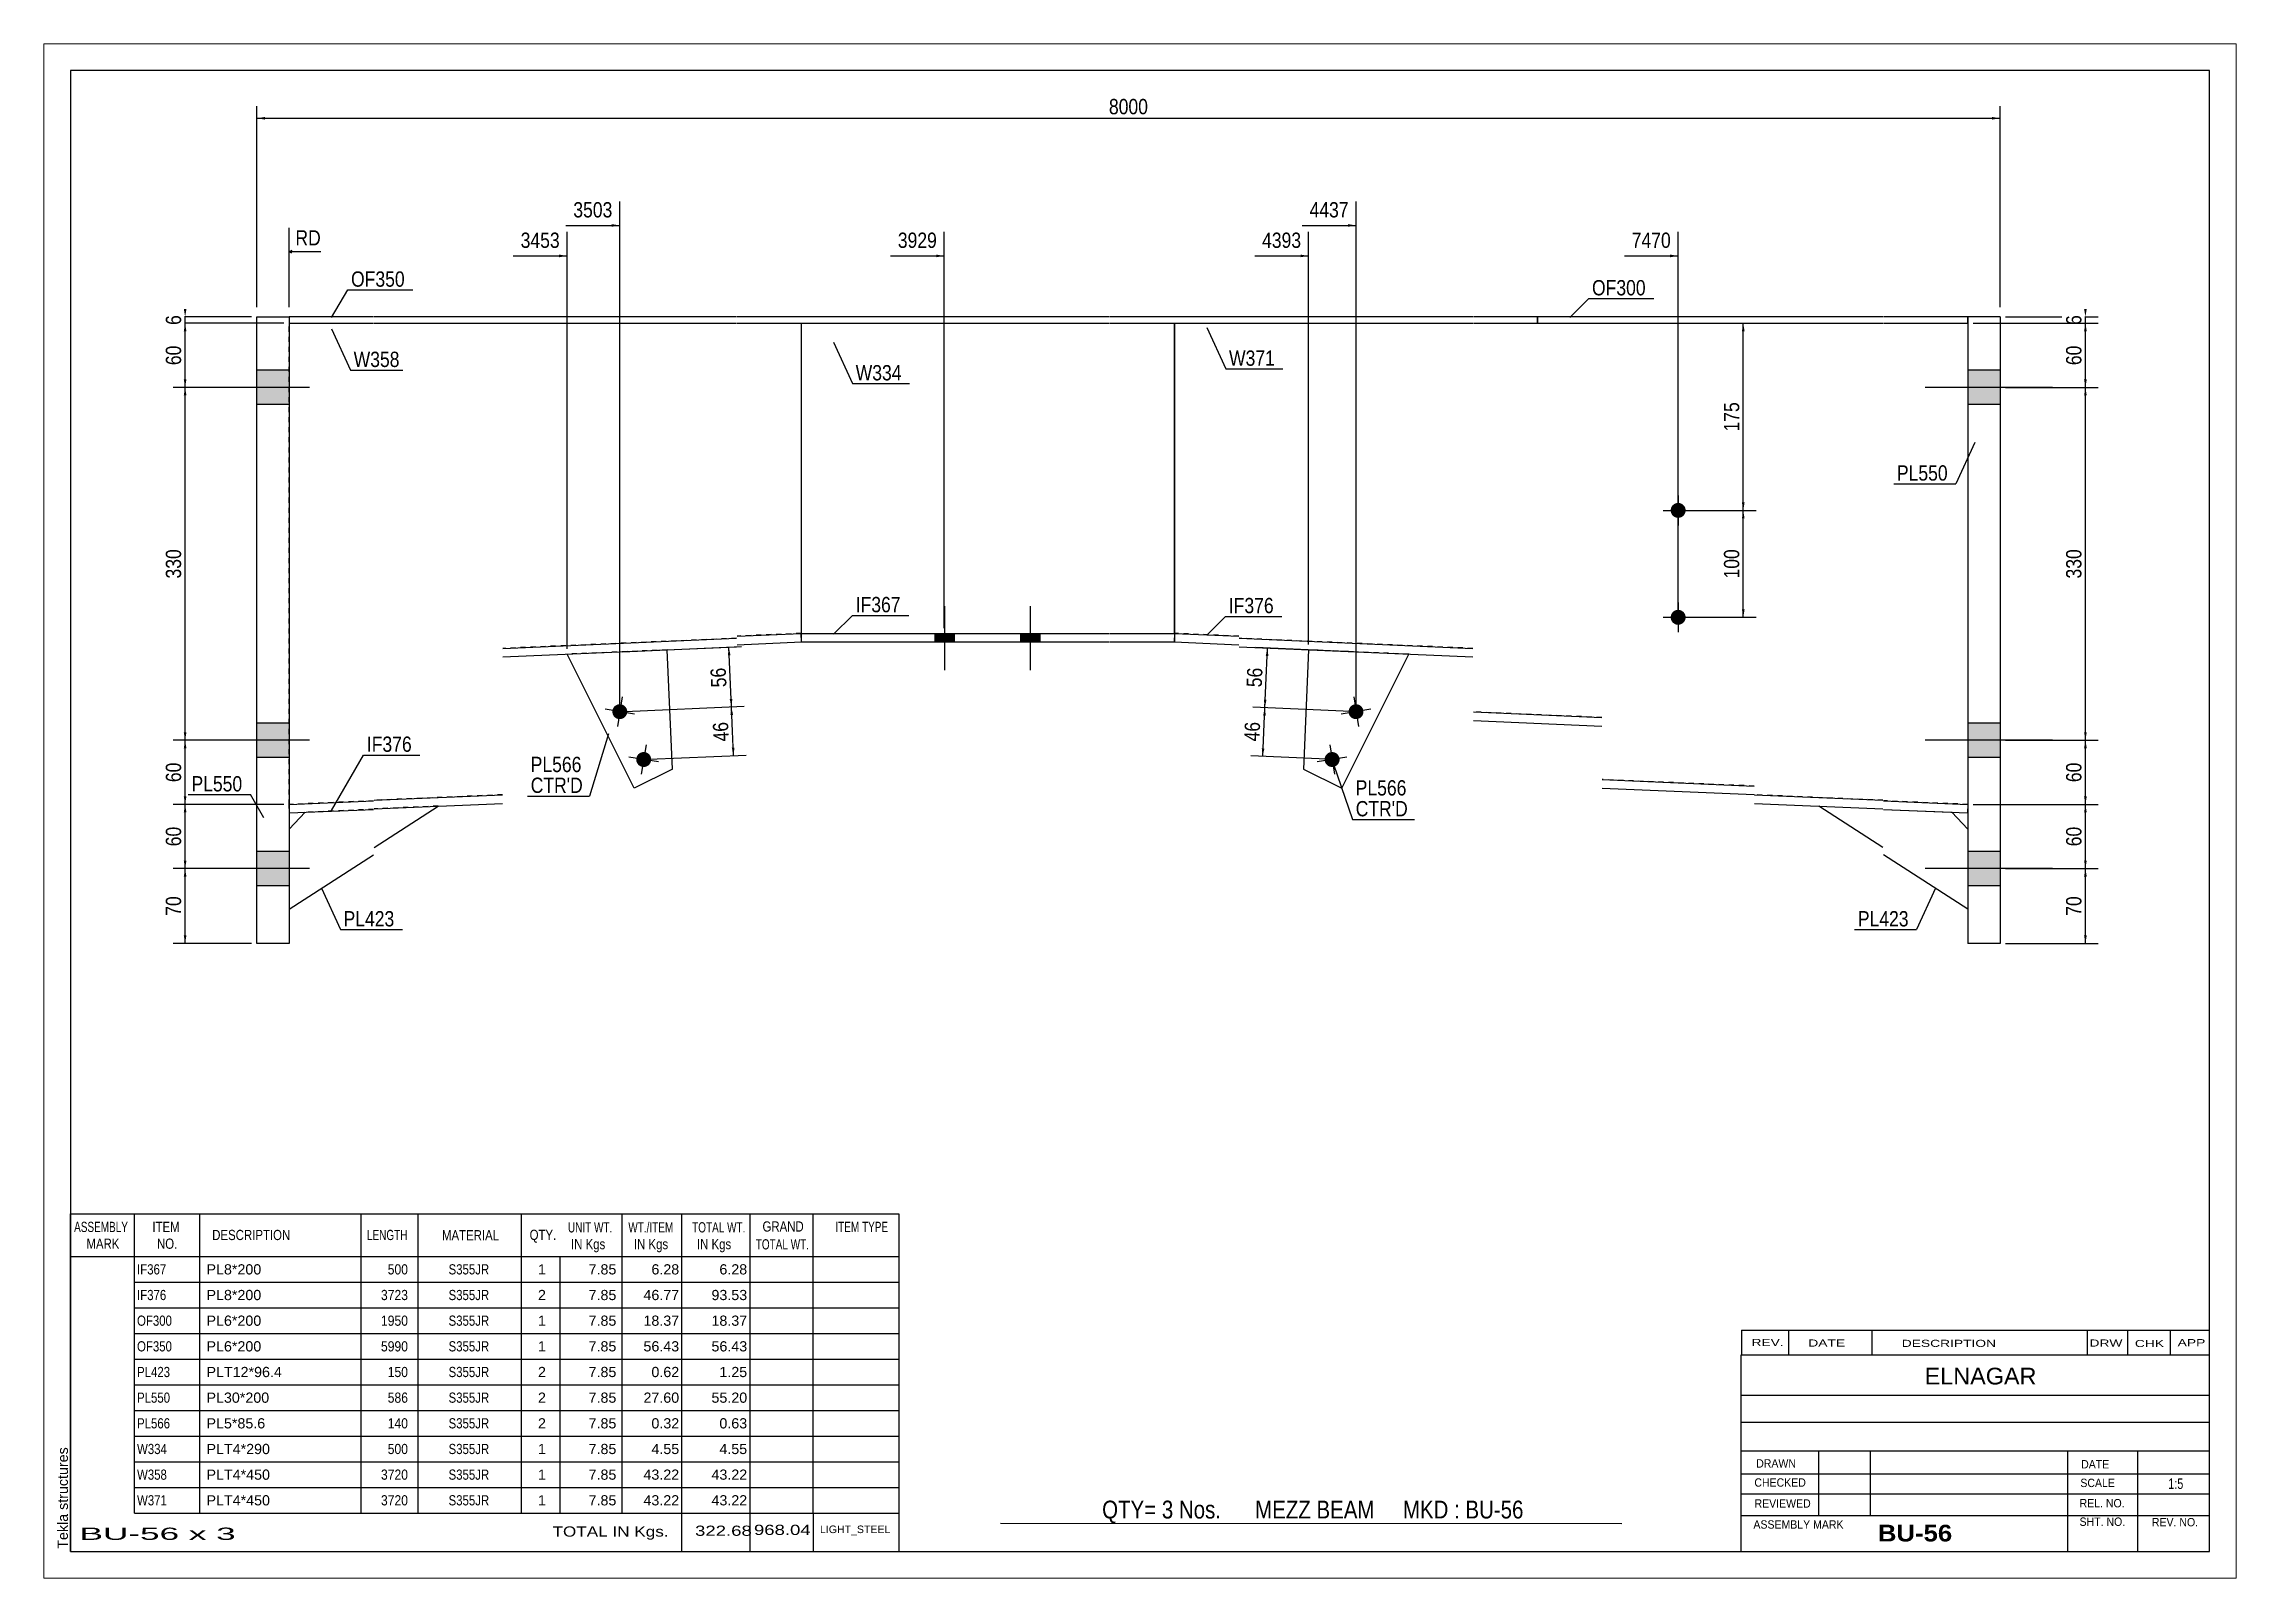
# Paper-space layout 'Layout1' of a CAD drawing. Header units: millimetres. Extents: x 0 to 410, y 0 to 287.
# The model-space entities are those that its viewports show. They can reach past a viewport. Long polylines and large blocks are cut down to what shows.
import ezdxf

# ---------------------------------------------------------------- set-up
doc = ezdxf.new("R2010")
doc.units = ezdxf.units.MM
doc.linetypes.add('DXK_LINE_DOT1', pattern=[1.8814, 0.9407, -0.9407])
doc.layers.add('Viewport layer', color=7, linetype='Continuous', plot=False)
doc.styles.add('Arial', font='ARIAL.TTF', dxfattribs={"height": 0.2})
doc.styles.add('Arial Bold', font='ARIALBD.TTF', dxfattribs={"height": 0.2})
doc.styles.add('Arial Narrow', font='ARIALN.TTF', dxfattribs={"height": 0.2})

# ---------------------------------------------------------------- blocks, each defined once
blk = doc.blocks.new('Unknown-627302417-1211')
at = {"color": 5, "linetype": 'Continuous'}
for p, q in [((359.14, 92.27), (-40.86, 92.27)), ((-40.86, 92.27), (-40.86, -184.73)), ((359.14, -184.73), (359.14, 92.27)), ((-40.86, -184.73), (359.14, -184.73))]:
    blk.add_line(p, q, dxfattribs=at)
at = {"color": 174, "linetype": 'Continuous', "style": 'Arial'}
blk.add_text('Tekla structures', height=1.9102, rotation=90, dxfattribs=at).set_placement((-41.36, -184.23))
blk = doc.blocks.new('Part-627302417-1938 - 1232')
at = {"color": 2, "linetype": 'Continuous'}
for p, q in [((95.79, 45), (95.79, -13)), ((165.6, 45), (165.6, -13))]:
    blk.add_line(p, q, dxfattribs=at)
at = {"color": 7, "linetype": 'DXK_LINE_DOT1'}
for p, q in [((95.79, 45), (107.79, 45)), ((107.89, 45), (153.43, 45)), ((153.53, 45), (165.6, 45)), ((95.79, -13), (107.79, -13)), ((107.89, -13), (153.43, -13)), ((153.53, -13), (165.6, -13))]:
    blk.add_line(p, q, dxfattribs=at)
blk = doc.blocks.new('Part-627302417-1944 - 1232')
at = {"color": 2, "linetype": 'Continuous'}
for p, q in [((95.79, -13), (95.79, -14.6)), ((95.79, -13), (107.79, -13)), ((95.79, -14.6), (107.79, -14.6)), ((107.89, -13), (153.43, -13)), ((107.89, -14.6), (153.43, -14.6)), ((153.53, -13), (165.6, -13)), ((153.53, -14.6), (165.6, -14.6)), ((165.6, -13), (165.6, -14.6))]:
    blk.add_line(p, q, dxfattribs=at)
blk = doc.blocks.new('Part-627302417-1936 - 1232')
at = {"color": 2, "linetype": 'Continuous'}
for p, q in [((0, 46.2), (0, 45)), ((15.8, 46.2), (0, 46.2)), ((39.9, 46.2), (15.9, 46.2)), ((83.69, 46.2), (40, 46.2)), ((107.79, 46.2), (83.79, 46.2)), ((153.43, 46.2), (107.89, 46.2)), ((177.6, 46.2), (153.53, 46.2)), ((221.39, 46.2), (177.7, 46.2)), ((233.49, 46.2), (221.49, 46.2)), ((233.49, 45), (233.49, 46.2)), ((0, 45), (15.8, 45)), ((15.9, 45), (39.9, 45)), ((40, 45), (83.69, 45)), ((83.79, 45), (107.79, 45)), ((107.89, 45), (153.43, 45)), ((153.53, 45), (177.6, 45)), ((177.7, 45), (221.39, 45)), ((221.49, 45), (233.49, 45))]:
    blk.add_line(p, q, dxfattribs=at)
blk = doc.blocks.new('Part-627302417-1939 - 1232')
at = {"color": 2, "linetype": 'Continuous'}
for p, q in [((233.49, 46.2), (233.49, 45)), ((245.49, 46.2), (233.49, 46.2)), ((273.98, 46.2), (245.59, 46.2)), ((298.08, 46.2), (274.08, 46.2)), ((313.98, 46.2), (298.18, 46.2)), ((313.98, 45), (313.98, 46.2)), ((233.49, 45), (245.49, 45)), ((245.59, 45), (273.98, 45)), ((274.08, 45), (298.08, 45)), ((298.18, 45), (313.98, 45))]:
    blk.add_line(p, q, dxfattribs=at)
blk = doc.blocks.new('Part-627302417-1941 - 1232')
at = {"color": 2, "linetype": 'Continuous'}
blk.add_line((165.6, -13), (165.6, 45), dxfattribs=at)
at = {"color": 7, "linetype": 'DXK_LINE_DOT1'}
for p, q in [((165.6, 45), (177.6, 45)), ((177.7, 45), (221.39, 45)), ((221.49, 45), (245.49, 45)), ((245.59, 45), (273.98, 45)), ((274.08, 45), (298.08, 45)), ((298.18, 45), (313.98, 45)), ((313.98, 45), (313.98, -45)), ((177.6, -13.52), (165.6, -13)), ((221.39, -15.81), (177.7, -13.93)), ((245.49, -28.74), (221.49, -27.71)), ((273.98, -41.57), (245.59, -40.35)), ((298.08, -44.23), (274.08, -43.19)), ((313.98, -45), (298.18, -44.32))]:
    blk.add_line(p, q, dxfattribs=at)
blk = doc.blocks.new('Part-627302417-1942 - 1232')
at = {"color": 2, "linetype": 'Continuous'}
for p, q in [((40, -15.81), (83.69, -13.93)), ((40, -17.41), (83.69, -15.53)), ((83.79, -13.52), (95.79, -13)), ((83.79, -15.12), (95.86, -14.6)), ((95.86, -14.6), (95.79, -13)), ((0, -45), (15.8, -44.32)), ((0.07, -46.6), (0, -45)), ((15.9, -44.23), (39.9, -43.19)), ((15.9, -45.83), (39.9, -44.8)), ((0.07, -46.6), (15.8, -45.92))]:
    blk.add_line(p, q, dxfattribs=at)
blk = doc.blocks.new('Part-627302417-1948 - 1232')
at = {"color": 2, "linetype": 'Continuous'}
for p, q in [((165.6, -13), (165.53, -14.6)), ((165.53, -14.6), (177.6, -15.12)), ((165.6, -13), (177.6, -13.52)), ((177.7, -13.93), (221.39, -15.81)), ((177.7, -15.53), (221.39, -17.41)), ((221.49, -27.71), (245.49, -28.74)), ((221.49, -29.31), (245.49, -30.34)), ((245.59, -40.35), (273.98, -41.57)), ((245.59, -41.95), (273.98, -43.17)), ((274.08, -43.19), (298.08, -44.23)), ((274.08, -44.8), (298.08, -45.83)), ((298.18, -44.32), (313.98, -45)), ((313.98, -45), (313.91, -46.6)), ((298.18, -45.92), (313.91, -46.6))]:
    blk.add_line(p, q, dxfattribs=at)
blk = doc.blocks.new('Part-627302417-1951 - 1232')
at = {"color": 2, "linetype": 'Continuous'}
for p, q in [((190.66, -16.09), (189.7, -38.39)), ((196.86, -41.97), (209.39, -16.9)), ((189.7, -38.39), (196.86, -41.97))]:
    blk.add_line(p, q, dxfattribs=at)
at = {"color": 7, "linetype": 'DXK_LINE_DOT1'}
blk.add_line((209.39, -16.9), (190.66, -16.09), dxfattribs=at)
blk = doc.blocks.new('Part-627302417-1952 - 1232')
at = {"color": 7, "linetype": 'DXK_LINE_DOT1'}
blk.add_line((70.73, -16.09), (52, -16.9), dxfattribs=at)
at = {"color": 2, "linetype": 'Continuous'}
for p, q in [((71.69, -38.39), (70.73, -16.09)), ((64.53, -41.97), (52, -16.9)), ((71.69, -38.39), (64.53, -41.97))]:
    blk.add_line(p, q, dxfattribs=at)
blk = doc.blocks.new('Part-627302417-1953 - 1232')
at = {"color": 2, "linetype": 'Continuous'}
for p, q in [((319.98, 46.2), (313.98, 46.2)), ((313.98, 46.2), (313.98, -71)), ((319.98, 46.2), (319.98, -71)), ((319.98, -71), (313.98, -71))]:
    blk.add_line(p, q, dxfattribs=at)
blk = doc.blocks.new('Part-627302417-1956 - 1232')
at = {"color": 2, "linetype": 'Continuous'}
for p, q in [((298.08, -53.04), (286.08, -45.32)), ((286.08, -45.32), (298.08, -45.83)), ((298.18, -45.92), (310.98, -46.47)), ((310.98, -46.47), (313.98, -49.6)), ((313.98, -64.6), (298.18, -54.44))]:
    blk.add_line(p, q, dxfattribs=at)
at = {"color": 7, "linetype": 'DXK_LINE_DOT1'}
blk.add_line((313.98, -49.6), (313.98, -64.6), dxfattribs=at)
blk = doc.blocks.new('Part-627302417-1958 - 1232')
at = {"color": 2, "linetype": 'Continuous'}
for p, q in [((-6, 46.2), (0, 46.2)), ((-6, -71), (-6, 46.2)), ((0, 46.2), (0, -71)), ((0, -71), (-6, -71))]:
    blk.add_line(p, q, dxfattribs=at)
blk = doc.blocks.new('Part-627302417-1961 - 1232')
at = {"color": 2, "linetype": 'Continuous'}
for p, q in [((3, -46.47), (0, -49.6)), ((15.9, -53.04), (27.9, -45.31)), ((0, -64.6), (15.8, -54.43))]:
    blk.add_line(p, q, dxfattribs=at)
at = {"color": 7, "linetype": 'DXK_LINE_DOT1'}
for p, q in [((15.8, -45.92), (3, -46.47)), ((27.9, -45.31), (15.9, -45.83)), ((0, -49.6), (0, -64.6))]:
    blk.add_line(p, q, dxfattribs=at)
blk = doc.blocks.new('Part-627302417-1963 - 1232')
at = {"color": 7, "linetype": 'DXK_LINE_DOT1'}
for p, q in [((0, -45), (0, 45)), ((0, 45), (15.8, 45)), ((15.9, 45), (39.9, 45)), ((40, 45), (83.69, 45)), ((83.79, 45), (95.79, 45)), ((83.69, -13.93), (40, -15.81)), ((95.79, -13), (83.79, -13.52)), ((15.8, -44.32), (0, -45)), ((39.9, -43.19), (15.9, -44.23))]:
    blk.add_line(p, q, dxfattribs=at)
at = {"color": 2, "linetype": 'Continuous'}
blk.add_line((95.79, 45), (95.79, -13), dxfattribs=at)
blk = doc.blocks.new('Bolt-627302417-1964 - 1232')
at = {"linetype": 'Continuous'}
for points in [[(259.78, 11.4), (260.07, 11.37), (260.35, 11.28), (260.61, 11.13), (260.82, 10.94), (261, 10.7), (261.12, 10.43), (261.18, 10.15), (261.18, 9.85), (261.12, 9.57), (261, 9.3), (260.82, 9.06), (260.61, 8.87), (260.35, 8.72), (260.07, 8.63), (259.78, 8.6), (259.49, 8.63), (259.21, 8.72), (258.96, 8.87), (258.74, 9.06), (258.57, 9.3), (258.45, 9.57), (258.39, 9.85), (258.39, 10.15), (258.45, 10.43), (258.57, 10.7), (258.74, 10.94), (258.96, 11.13), (259.21, 11.28), (259.49, 11.37)], [(259.78, -8.6), (260.07, -8.63), (260.35, -8.72), (260.61, -8.87), (260.82, -9.06), (261, -9.3), (261.12, -9.57), (261.18, -9.85), (261.18, -10.15), (261.12, -10.43), (261, -10.7), (260.82, -10.94), (260.61, -11.13), (260.35, -11.28), (260.07, -11.37), (259.78, -11.4), (259.49, -11.37), (259.21, -11.28), (258.96, -11.13), (258.74, -10.94), (258.57, -10.7), (258.45, -10.43), (258.39, -10.15), (258.39, -9.85), (258.45, -9.57), (258.57, -9.3), (258.74, -9.06), (258.96, -8.87), (259.21, -8.72), (259.49, -8.63)]]:
    blk.add_hatch(color=3, dxfattribs=at).paths.add_polyline_path(points)
at = {"color": 3, "linetype": 'Continuous'}
for p, q in [((259.78, 12.8), (259.78, 7.2)), ((256.98, 10), (262.58, 10)), ((259.78, -7.2), (259.78, -12.8)), ((256.98, -10), (262.58, -10))]:
    blk.add_line(p, q, dxfattribs=at)
blk = doc.blocks.new('Bolt-627302417-1965 - 1232')
at = {"linetype": 'Continuous'}
for points in [[(124.46, -13), (120.86, -13), (120.86, -14.6), (124.46, -14.6)], [(124.46, -13), (120.86, -13), (120.86, -14.6), (124.46, -14.6)], [(140.46, -13), (136.86, -13), (136.86, -14.6), (140.46, -14.6)], [(140.46, -13), (136.86, -13), (136.86, -14.6), (140.46, -14.6)]]:
    blk.add_hatch(color=3, dxfattribs=at).paths.add_polyline_path(points)
at = {"color": 3, "linetype": 'Continuous'}
for p, q in [((122.66, -19.91), (122.66, -7.91)), ((122.66, -19.91), (122.66, -7.91)), ((138.66, -19.91), (138.66, -7.91)), ((138.66, -19.91), (138.66, -7.91)), ((120.86, -14.6), (120.86, -13)), ((120.86, -14.6), (120.86, -13)), ((124.46, -14.6), (124.46, -13)), ((124.46, -14.6), (124.46, -13)), ((136.86, -14.6), (136.86, -13)), ((136.86, -14.6), (136.86, -13)), ((140.46, -14.6), (140.46, -13)), ((140.46, -14.6), (140.46, -13))]:
    blk.add_line(p, q, dxfattribs=at)
blk = doc.blocks.new('Bolt-627302417-1969 - 1232')
at = {"linetype": 'Continuous'}
blk.add_hatch(color=3, dxfattribs=at).paths.add_polyline_path([(196.45, -36.38, -1), (193.68, -36.82, -1)])
at = {"color": 3, "linetype": 'Continuous'}
for p, q in [((197.83, -36.16), (192.3, -37.04)), ((194.63, -33.83), (195.51, -39.36))]:
    blk.add_line(p, q, dxfattribs=at)
blk = doc.blocks.new('Bolt-627302417-1970 - 1232')
at = {"linetype": 'Continuous'}
blk.add_hatch(color=3, dxfattribs=at).paths.add_polyline_path([(200.92, -27.43, -1), (198.16, -27.88, -1)])
at = {"color": 3, "linetype": 'Continuous'}
for p, q in [((202.3, -27.21), (196.77, -28.1)), ((199.1, -24.89), (199.98, -30.42))]:
    blk.add_line(p, q, dxfattribs=at)
blk = doc.blocks.new('Bolt-627302417-1971 - 1232')
at = {"linetype": 'Continuous'}
blk.add_hatch(color=3, dxfattribs=at).paths.add_polyline_path([(67.71, -36.82, -1), (64.94, -36.38, -1)])
at = {"color": 3, "linetype": 'Continuous'}
for p, q in [((69.09, -37.04), (63.56, -36.16)), ((66.76, -33.83), (65.88, -39.36))]:
    blk.add_line(p, q, dxfattribs=at)
blk = doc.blocks.new('Bolt-627302417-1972 - 1232')
at = {"linetype": 'Continuous'}
blk.add_hatch(color=3, dxfattribs=at).paths.add_polyline_path([(63.23, -27.88, -1), (60.47, -27.43, -1)])
at = {"color": 3, "linetype": 'Continuous'}
for p, q in [((64.62, -28.1), (59.09, -27.21)), ((62.29, -24.89), (61.41, -30.42))]:
    blk.add_line(p, q, dxfattribs=at)
blk = doc.blocks.new('Bolt-627302417-1973 - 1232')
at = {"linetype": 'Continuous'}
for points in [[(313.98, 36.2), (313.98, 29.8), (319.98, 29.8), (319.98, 36.2)], [(313.98, 36.2), (313.98, 29.8), (319.98, 29.8), (319.98, 36.2)], [(313.98, -29.8), (313.98, -36.2), (319.98, -36.2), (319.98, -29.8)], [(313.98, -29.8), (313.98, -36.2), (319.98, -36.2), (319.98, -29.8)], [(313.98, -53.8), (313.98, -60.2), (319.98, -60.2), (319.98, -53.8)], [(313.98, -53.8), (313.98, -60.2), (319.98, -60.2), (319.98, -53.8)]]:
    blk.add_hatch(color=3, dxfattribs=at).paths.add_polyline_path(points)
at = {"color": 3, "linetype": 'Continuous'}
for p, q in [((329.78, 33), (305.98, 33)), ((329.78, 33), (305.98, 33)), ((319.98, 36.2), (313.98, 36.2)), ((319.98, 36.2), (313.98, 36.2)), ((319.98, 29.8), (313.98, 29.8)), ((319.98, 29.8), (313.98, 29.8)), ((319.98, -29.8), (313.98, -29.8)), ((319.98, -29.8), (313.98, -29.8)), ((329.78, -33), (305.98, -33)), ((329.78, -33), (305.98, -33)), ((319.98, -36.2), (313.98, -36.2)), ((319.98, -36.2), (313.98, -36.2)), ((329.78, -57), (305.98, -57)), ((329.78, -57), (305.98, -57)), ((319.98, -53.8), (313.98, -53.8)), ((319.98, -53.8), (313.98, -53.8)), ((319.98, -60.2), (313.98, -60.2)), ((319.98, -60.2), (313.98, -60.2))]:
    blk.add_line(p, q, dxfattribs=at)
blk = doc.blocks.new('Bolt-627302417-1976 - 1232')
at = {"linetype": 'Continuous'}
for points in [[(-6, 36.2), (-6, 29.8), (0, 29.8), (0, 36.2)], [(-6, 36.2), (-6, 29.8), (0, 29.8), (0, 36.2)], [(-6, -29.8), (-6, -36.2), (0, -36.2), (0, -29.8)], [(-6, -29.8), (-6, -36.2), (0, -36.2), (0, -29.8)], [(-6, -53.8), (-6, -60.2), (0, -60.2), (0, -53.8)], [(-6, -53.8), (-6, -60.2), (0, -60.2), (0, -53.8)]]:
    blk.add_hatch(color=3, dxfattribs=at).paths.add_polyline_path(points)
at = {"color": 3, "linetype": 'Continuous'}
for p, q in [((3.8, 33), (-20, 33)), ((3.8, 33), (-20, 33)), ((0, 36.2), (-6, 36.2)), ((0, 36.2), (-6, 36.2)), ((0, 29.8), (-6, 29.8)), ((0, 29.8), (-6, 29.8)), ((0, -29.8), (-6, -29.8)), ((0, -29.8), (-6, -29.8)), ((3.8, -33), (-20, -33)), ((3.8, -33), (-20, -33)), ((0, -36.2), (-6, -36.2)), ((0, -36.2), (-6, -36.2)), ((3.8, -57), (-20, -57)), ((3.8, -57), (-20, -57)), ((0, -53.8), (-6, -53.8)), ((0, -53.8), (-6, -53.8)), ((0, -60.2), (-6, -60.2)), ((0, -60.2), (-6, -60.2))]:
    blk.add_line(p, q, dxfattribs=at)
blk = doc.blocks.new('StraightDimension-627302417-4066 - 1232')
at = {"linetype": 'Continuous'}
for points in [[(-19.69, 43.5), (-19.44, 45), (-19.19, 43.5)], [(-19.19, 34.5), (-19.44, 33), (-19.69, 34.5)]]:
    blk.add_hatch(color=7, dxfattribs=at).paths.add_polyline_path(points)
at = {"color": 7, "linetype": 'Continuous'}
for p, q in [((-1, 45), (-21.69, 45)), ((-19.44, 33), (-19.44, 45)), ((-7, 33), (-21.69, 33))]:
    blk.add_line(p, q, dxfattribs=at)
at = {"color": 0}
blk.add_wipeout([(-19.59, 41.43), (-23.79, 41.43), (-23.79, 36.57), (-19.59, 36.57)], dxfattribs=at)
at = {"color": 3, "style": 'Arial Narrow'}
blk.add_text('60', height=2.863, rotation=90.0002, dxfattribs=at).set_placement((-20.19, 37.17))
blk = doc.blocks.new('StraightDimension-627302417-4002 - 1232')
at = {"linetype": 'Continuous'}
for points in [[(335.7, -34.5), (335.95, -33), (336.2, -34.5)], [(336.2, -43.5), (335.95, -45), (335.7, -43.5)]]:
    blk.add_hatch(color=7, dxfattribs=at).paths.add_polyline_path(points)
at = {"color": 7, "linetype": 'Continuous'}
for p, q in [((320.98, -33), (338.35, -33)), ((335.95, -45), (335.95, -33)), ((314.98, -45), (338.35, -45))]:
    blk.add_line(p, q, dxfattribs=at)
at = {"color": 0}
blk.add_wipeout([(335.8, -36.57), (331.6, -36.57), (331.6, -41.43), (335.8, -41.43)], dxfattribs=at)
at = {"color": 3, "style": 'Arial Narrow'}
blk.add_text('60', height=2.863, rotation=90.0002, dxfattribs=at).set_placement((335.2, -40.83))
blk = doc.blocks.new('StraightDimension-627302417-3039 - 1232')
at = {"linetype": 'Continuous'}
blk.add_hatch(color=7, dxfattribs=at).paths.add_polyline_path([(60.35, 63.55), (61.85, 63.3), (60.35, 63.05)])
at = {"color": 7, "linetype": 'Continuous'}
for p, q in [((61.85, -26.65), (61.85, 67.8)), ((51.79, 63.3), (61.85, 63.3))]:
    blk.add_line(p, q, dxfattribs=at)
at = {"color": 0}
blk.add_wipeout([(61.08, 64.2), (61.08, 68.4), (52.56, 68.4), (52.56, 64.2)], dxfattribs=at)
at = {"color": 3, "style": 'Arial Narrow'}
blk.add_text('3503', height=2.863, dxfattribs=at).set_placement((53.16, 64.8))
blk = doc.blocks.new('StraightDimension-627302417-3410 - 1232')
at = {"linetype": 'Continuous'}
for points in [[(182.66, -17.24), (182.97, -15.75), (183.16, -17.26)], [(182.8, -25.42), (182.49, -26.91), (182.3, -25.4)]]:
    blk.add_hatch(color=7, dxfattribs=at).paths.add_polyline_path(points)
at = {"color": 7, "linetype": 'Continuous'}
for p, q in [((199.03, -16.45), (180.72, -15.65)), ((182.49, -26.91), (182.97, -15.75)), ((198.54, -27.61), (180.24, -26.81))]:
    blk.add_line(p, q, dxfattribs=at)
at = {"color": 0}
blk.add_wipeout([(182.69, -18.9), (178.49, -18.72), (178.28, -23.57), (182.47, -23.75)], dxfattribs=at)
at = {"color": 3, "style": 'Arial Narrow'}
blk.add_text('56', height=2.863, rotation=87.5078, dxfattribs=at).set_placement((181.9, -23.13))
blk = doc.blocks.new('StraightDimension-627302417-3040 - 1232')
at = {"linetype": 'Continuous'}
blk.add_hatch(color=7, dxfattribs=at).paths.add_polyline_path([(50.5, 57.85), (52, 57.6), (50.5, 57.35)])
at = {"color": 7, "linetype": 'Continuous'}
for p, q in [((52, -15.9), (52, 62.1)), ((41.94, 57.6), (52, 57.6))]:
    blk.add_line(p, q, dxfattribs=at)
at = {"color": 0, "linetype": 'Continuous'}
blk.add_wipeout([(6.53, 58.95), (6.53, 63.15), (0.59, 63.15), (0.59, 58.95)], dxfattribs=at)
at = {"color": 7, "linetype": 'Continuous'}
for p, q in [((0, 48), (0, 62.85)), ((0.5, 58.6), (0, 58.35)), ((0.5, 58.1), (0, 58.35)), ((5.93, 58.35), (0, 58.35))]:
    blk.add_line(p, q, dxfattribs=at)
at = {"color": 3, "linetype": 'Continuous', "style": 'Arial Narrow'}
blk.add_text('RD', height=2.863, dxfattribs=at).set_placement((1.19, 59.55))
at = {"color": 0}
blk.add_wipeout([(51.22, 58.5), (51.22, 62.7), (42.71, 62.7), (42.71, 58.5)], dxfattribs=at)
at = {"color": 3, "style": 'Arial Narrow'}
blk.add_text('3453', height=2.863, dxfattribs=at).set_placement((43.31, 59.1))
blk = doc.blocks.new('StraightDimension-627302417-3037 - 1232')
at = {"linetype": 'Continuous'}
blk.add_hatch(color=7, dxfattribs=at).paths.add_polyline_path([(189.16, 57.85), (190.66, 57.6), (189.16, 57.35)])
at = {"color": 7, "linetype": 'Continuous'}
for p, q in [((190.66, -15.09), (190.66, 62.1)), ((180.6, 57.6), (190.66, 57.6))]:
    blk.add_line(p, q, dxfattribs=at)
at = {"color": 0}
blk.add_wipeout([(189.89, 58.5), (189.89, 62.7), (181.37, 62.7), (181.37, 58.5)], dxfattribs=at)
at = {"color": 3, "style": 'Arial Narrow'}
blk.add_text('4393', height=2.863, dxfattribs=at).set_placement((181.97, 59.1))
blk = doc.blocks.new('StraightDimension-627302417-3486 - 1232')
at = {"linetype": 'Continuous'}
for points in [[(82.54, -28.27), (82.72, -26.76), (83.04, -28.24)], [(83.3, -34.37), (83.12, -35.88), (82.8, -34.39)]]:
    blk.add_hatch(color=7, dxfattribs=at).paths.add_polyline_path(points)
at = {"color": 7, "linetype": 'Continuous'}
for p, q in [((62.85, -27.61), (85.12, -26.65)), ((83.12, -35.88), (82.72, -26.76)), ((67.32, -36.56), (85.51, -35.77))]:
    blk.add_line(p, q, dxfattribs=at)
at = {"color": 0}
blk.add_wipeout([(82.67, -28.9), (78.47, -29.08), (78.68, -33.93), (82.88, -33.75)], dxfattribs=at)
at = {"color": 3, "style": 'Arial Narrow'}
blk.add_text('46', height=2.863, rotation=92.4639, dxfattribs=at).set_placement((82.25, -33.18))
blk = doc.blocks.new('StraightDimension-627302417-3485 - 1232')
at = {"linetype": 'Continuous'}
for points in [[(82.06, -17.1), (82.24, -15.59), (82.56, -17.08)], [(82.91, -25.25), (82.72, -26.76), (82.41, -25.27)]]:
    blk.add_hatch(color=7, dxfattribs=at).paths.add_polyline_path(points)
at = {"color": 7, "linetype": 'Continuous'}
for p, q in [((62.37, -16.45), (84.64, -15.49)), ((82.72, -26.76), (82.24, -15.59)), ((62.85, -27.61), (85.12, -26.65))]:
    blk.add_line(p, q, dxfattribs=at)
at = {"color": 0}
blk.add_wipeout([(82.23, -18.76), (78.03, -18.94), (78.24, -23.79), (82.44, -23.61)], dxfattribs=at)
at = {"color": 3, "style": 'Arial Narrow'}
blk.add_text('56', height=2.863, rotation=92.4639, dxfattribs=at).set_placement((81.81, -23.03))
blk = doc.blocks.new('StraightDimension-627302417-3999 - 1232')
at = {"linetype": 'Continuous'}
for points in [[(336.2, 47.7), (335.95, 46.2), (335.7, 47.7)], [(335.7, 43.5), (335.95, 45), (336.2, 43.5)]]:
    blk.add_hatch(color=7, dxfattribs=at).paths.add_polyline_path(points)
at = {"color": 7, "linetype": 'Continuous'}
for p, q in [((320.98, 46.2), (338.35, 46.2)), ((335.95, 45), (335.95, 46.2)), ((314.98, 45), (338.35, 45))]:
    blk.add_line(p, q, dxfattribs=at)
at = {"color": 0}
blk.add_wipeout([(335.8, 47.11), (331.6, 47.11), (331.6, 44.09), (335.8, 44.09)], dxfattribs=at)
at = {"color": 3, "style": 'Arial Narrow'}
blk.add_text('6', height=2.86, rotation=90.0002, dxfattribs=at).set_placement((335.2, 44.69))
blk = doc.blocks.new('StraightDimension-627302417-2686 - 1232')
at = {"linetype": 'Continuous'}
for points in [[(-4.5, 83.1), (-6, 83.35), (-4.5, 83.6)], [(318.48, 83.6), (319.98, 83.35), (318.48, 83.1)]]:
    blk.add_hatch(color=7, dxfattribs=at).paths.add_polyline_path(points)
at = {"color": 7, "linetype": 'Continuous'}
for p, q in [((-6, 48), (-6, 85.6)), ((-6, 83.35), (319.98, 83.35)), ((319.98, 48), (319.98, 85.6))]:
    blk.add_line(p, q, dxfattribs=at)
at = {"color": 0}
blk.add_wipeout([(161.25, 83.5), (161.25, 87.7), (152.73, 87.7), (152.73, 83.5)], dxfattribs=at)
at = {"color": 3, "style": 'Arial Narrow'}
blk.add_text('8000', height=2.863, dxfattribs=at).set_placement((153.33, 84.1))
blk = doc.blocks.new('StraightDimension-627302417-4000 - 1232')
at = {"linetype": 'Continuous'}
for points in [[(335.7, 43.5), (335.95, 45), (336.2, 43.5)], [(336.2, 34.5), (335.95, 33), (335.7, 34.5)]]:
    blk.add_hatch(color=7, dxfattribs=at).paths.add_polyline_path(points)
at = {"color": 7, "linetype": 'Continuous'}
for p, q in [((314.98, 45), (338.35, 45)), ((335.95, 33), (335.95, 45)), ((320.98, 33), (338.35, 33))]:
    blk.add_line(p, q, dxfattribs=at)
at = {"color": 0}
blk.add_wipeout([(335.8, 41.43), (331.6, 41.43), (331.6, 36.57), (335.8, 36.57)], dxfattribs=at)
at = {"color": 3, "style": 'Arial Narrow'}
blk.add_text('60', height=2.863, rotation=90.0002, dxfattribs=at).set_placement((335.2, 37.17))
blk = doc.blocks.new('StraightDimension-627302417-3035 - 1232')
at = {"linetype": 'Continuous'}
blk.add_hatch(color=7, dxfattribs=at).paths.add_polyline_path([(258.28, 57.85), (259.78, 57.6), (258.28, 57.35)])
at = {"color": 7, "linetype": 'Continuous'}
for p, q in [((259.78, -9), (259.78, 62.1)), ((249.72, 57.6), (259.78, 57.6))]:
    blk.add_line(p, q, dxfattribs=at)
at = {"color": 0}
blk.add_wipeout([(259.01, 58.5), (259.01, 62.7), (250.5, 62.7), (250.5, 58.5)], dxfattribs=at)
at = {"color": 3, "style": 'Arial Narrow'}
blk.add_text('7470', height=2.863, dxfattribs=at).set_placement((251.1, 59.1))
blk = doc.blocks.new('StraightDimension-627302417-3036 - 1232')
at = {"linetype": 'Continuous'}
blk.add_hatch(color=7, dxfattribs=at).paths.add_polyline_path([(198.04, 63.55), (199.54, 63.3), (198.04, 63.05)])
at = {"color": 7, "linetype": 'Continuous'}
for p, q in [((199.54, -26.65), (199.54, 67.8)), ((189.48, 63.3), (199.54, 63.3))]:
    blk.add_line(p, q, dxfattribs=at)
at = {"color": 0}
blk.add_wipeout([(198.76, 64.2), (198.76, 68.4), (190.25, 68.4), (190.25, 64.2)], dxfattribs=at)
at = {"color": 3, "style": 'Arial Narrow'}
blk.add_text('4437', height=2.863, dxfattribs=at).set_placement((190.85, 64.8))
blk = doc.blocks.new('StraightDimension-627302417-3038 - 1232')
at = {"linetype": 'Continuous'}
blk.add_hatch(color=7, dxfattribs=at).paths.add_polyline_path([(121.04, 57.85), (122.54, 57.6), (121.04, 57.35)])
at = {"color": 7, "linetype": 'Continuous'}
for p, q in [((122.54, -12), (122.54, 62.1)), ((112.48, 57.6), (122.54, 57.6))]:
    blk.add_line(p, q, dxfattribs=at)
at = {"color": 0}
blk.add_wipeout([(121.77, 58.5), (121.77, 62.7), (113.25, 62.7), (113.25, 58.5)], dxfattribs=at)
at = {"color": 3, "style": 'Arial Narrow'}
blk.add_text('3929', height=2.863, dxfattribs=at).set_placement((113.85, 59.1))
blk = doc.blocks.new('StraightDimension-627302417-3362 - 1232')
at = {"linetype": 'Continuous'}
for points in [[(271.71, 43.5), (271.96, 45), (272.21, 43.5)], [(272.21, 11.5), (271.96, 10), (271.71, 11.5)]]:
    blk.add_hatch(color=7, dxfattribs=at).paths.add_polyline_path(points)
at = {"color": 7, "linetype": 'Continuous'}
for p, q in [((268.75, 45), (274.36, 45)), ((271.96, 10), (271.96, 45)), ((260.78, 10), (274.36, 10))]:
    blk.add_line(p, q, dxfattribs=at)
at = {"color": 0}
blk.add_wipeout([(271.81, 30.84), (267.61, 30.84), (267.61, 24.16), (271.81, 24.16)], dxfattribs=at)
at = {"color": 3, "style": 'Arial Narrow'}
blk.add_text('175', height=2.863, rotation=90.0002, dxfattribs=at).set_placement((271.21, 24.76))
blk = doc.blocks.new('StraightDimension-627302417-3363 - 1232')
at = {"linetype": 'Continuous'}
for points in [[(271.71, 8.5), (271.96, 10), (272.21, 8.5)], [(272.21, -8.5), (271.96, -10), (271.71, -8.5)]]:
    blk.add_hatch(color=7, dxfattribs=at).paths.add_polyline_path(points)
at = {"color": 7, "linetype": 'Continuous'}
for p, q in [((260.78, 10), (274.36, 10)), ((271.96, -10), (271.96, 10)), ((260.78, -10), (274.36, -10))]:
    blk.add_line(p, q, dxfattribs=at)
at = {"color": 0}
blk.add_wipeout([(271.81, 3.34), (267.61, 3.34), (267.61, -3.34), (271.81, -3.34)], dxfattribs=at)
at = {"color": 3, "style": 'Arial Narrow'}
blk.add_text('100', height=2.863, rotation=90.0002, dxfattribs=at).set_placement((271.21, -2.74))
blk = doc.blocks.new('StraightDimension-627302417-4069 - 1232')
at = {"linetype": 'Continuous'}
for points in [[(-19.69, -46.5), (-19.44, -45), (-19.19, -46.5)], [(-19.19, -55.5), (-19.44, -57), (-19.69, -55.5)]]:
    blk.add_hatch(color=7, dxfattribs=at).paths.add_polyline_path(points)
at = {"color": 7, "linetype": 'Continuous'}
for p, q in [((-1, -45), (-21.69, -45)), ((-19.44, -57), (-19.44, -45)), ((-7, -57), (-21.69, -57))]:
    blk.add_line(p, q, dxfattribs=at)
at = {"color": 0}
blk.add_wipeout([(-19.59, -48.57), (-23.79, -48.57), (-23.79, -53.43), (-19.59, -53.43)], dxfattribs=at)
at = {"color": 3, "style": 'Arial Narrow'}
blk.add_text('60', height=2.863, rotation=90.0002, dxfattribs=at).set_placement((-20.19, -52.83))
blk = doc.blocks.new('StraightDimension-627302417-3411 - 1232')
at = {"linetype": 'Continuous'}
for points in [[(182.17, -28.4), (182.49, -26.91), (182.67, -28.42)], [(182.4, -34.55), (182.09, -36.03), (181.91, -34.52)]]:
    blk.add_hatch(color=7, dxfattribs=at).paths.add_polyline_path(points)
at = {"color": 7, "linetype": 'Continuous'}
for p, q in [((198.54, -27.61), (180.24, -26.81)), ((182.09, -36.03), (182.49, -26.91)), ((194.07, -36.56), (179.84, -35.94))]:
    blk.add_line(p, q, dxfattribs=at)
at = {"color": 0}
blk.add_wipeout([(182.24, -29.04), (178.05, -28.86), (177.84, -33.71), (182.03, -33.89)], dxfattribs=at)
at = {"color": 3, "style": 'Arial Narrow'}
blk.add_text('46', height=2.863, rotation=87.5078, dxfattribs=at).set_placement((181.46, -33.27))
blk = doc.blocks.new('StraightDimension-627302417-4065 - 1232')
at = {"linetype": 'Continuous'}
for points in [[(-19.19, 47.7), (-19.44, 46.2), (-19.69, 47.7)], [(-19.69, 43.5), (-19.44, 45), (-19.19, 43.5)]]:
    blk.add_hatch(color=7, dxfattribs=at).paths.add_polyline_path(points)
at = {"color": 7, "linetype": 'Continuous'}
for p, q in [((-7, 46.2), (-21.69, 46.2)), ((-19.44, 45), (-19.44, 46.2)), ((-1, 45), (-21.69, 45))]:
    blk.add_line(p, q, dxfattribs=at)
at = {"color": 0}
blk.add_wipeout([(-19.59, 47.11), (-23.79, 47.11), (-23.79, 44.09), (-19.59, 44.09)], dxfattribs=at)
at = {"color": 3, "style": 'Arial Narrow'}
blk.add_text('6', height=2.86, rotation=90.0002, dxfattribs=at).set_placement((-20.19, 44.69))
blk = doc.blocks.new('StraightDimension-627302417-4001 - 1232')
at = {"linetype": 'Continuous'}
for points in [[(335.7, 31.5), (335.95, 33), (336.2, 31.5)], [(336.2, -31.5), (335.95, -33), (335.7, -31.5)]]:
    blk.add_hatch(color=7, dxfattribs=at).paths.add_polyline_path(points)
at = {"color": 7, "linetype": 'Continuous'}
for p, q in [((320.98, 33), (338.35, 33)), ((335.95, -33), (335.95, 33)), ((320.98, -33), (338.35, -33))]:
    blk.add_line(p, q, dxfattribs=at)
at = {"color": 0}
blk.add_wipeout([(335.8, 3.34), (331.6, 3.34), (331.6, -3.34), (335.8, -3.34)], dxfattribs=at)
at = {"color": 3, "style": 'Arial Narrow'}
blk.add_text('330', height=2.863, rotation=90.0002, dxfattribs=at).set_placement((335.2, -2.74))
blk = doc.blocks.new('StraightDimension-627302417-4067 - 1232')
at = {"linetype": 'Continuous'}
for points in [[(-19.69, 31.5), (-19.44, 33), (-19.19, 31.5)], [(-19.19, -31.5), (-19.44, -33), (-19.69, -31.5)]]:
    blk.add_hatch(color=7, dxfattribs=at).paths.add_polyline_path(points)
at = {"color": 7, "linetype": 'Continuous'}
for p, q in [((-7, 33), (-21.69, 33)), ((-19.44, -33), (-19.44, 33)), ((-7, -33), (-21.69, -33))]:
    blk.add_line(p, q, dxfattribs=at)
at = {"color": 0}
blk.add_wipeout([(-19.59, 3.34), (-23.79, 3.34), (-23.79, -3.34), (-19.59, -3.34)], dxfattribs=at)
at = {"color": 3, "style": 'Arial Narrow'}
blk.add_text('330', height=2.863, rotation=90.0002, dxfattribs=at).set_placement((-20.19, -2.74))
blk = doc.blocks.new('StraightDimension-627302417-4003 - 1232')
at = {"linetype": 'Continuous'}
for points in [[(335.7, -46.5), (335.95, -45), (336.2, -46.5)], [(336.2, -55.5), (335.95, -57), (335.7, -55.5)]]:
    blk.add_hatch(color=7, dxfattribs=at).paths.add_polyline_path(points)
at = {"color": 7, "linetype": 'Continuous'}
for p, q in [((314.98, -45), (338.35, -45)), ((335.95, -57), (335.95, -45)), ((320.98, -57), (338.35, -57))]:
    blk.add_line(p, q, dxfattribs=at)
at = {"color": 0}
blk.add_wipeout([(335.8, -48.57), (331.6, -48.57), (331.6, -53.43), (335.8, -53.43)], dxfattribs=at)
at = {"color": 3, "style": 'Arial Narrow'}
blk.add_text('60', height=2.863, rotation=90.0002, dxfattribs=at).set_placement((335.2, -52.83))
blk = doc.blocks.new('StraightDimension-627302417-4068 - 1232')
at = {"linetype": 'Continuous'}
for points in [[(-19.69, -34.5), (-19.44, -33), (-19.19, -34.5)], [(-19.19, -43.5), (-19.44, -45), (-19.69, -43.5)]]:
    blk.add_hatch(color=7, dxfattribs=at).paths.add_polyline_path(points)
at = {"color": 7, "linetype": 'Continuous'}
for p, q in [((-7, -33), (-21.69, -33)), ((-19.44, -45), (-19.44, -33)), ((-1, -45), (-21.69, -45))]:
    blk.add_line(p, q, dxfattribs=at)
at = {"color": 0}
blk.add_wipeout([(-19.59, -36.57), (-23.79, -36.57), (-23.79, -41.43), (-19.59, -41.43)], dxfattribs=at)
at = {"color": 3, "style": 'Arial Narrow'}
blk.add_text('60', height=2.863, rotation=90.0002, dxfattribs=at).set_placement((-20.19, -40.83))
blk = doc.blocks.new('StraightDimension-627302417-4004 - 1232')
at = {"linetype": 'Continuous'}
for points in [[(335.7, -58.5), (335.95, -57), (336.2, -58.5)], [(336.2, -69.5), (335.95, -71), (335.7, -69.5)]]:
    blk.add_hatch(color=7, dxfattribs=at).paths.add_polyline_path(points)
at = {"color": 7, "linetype": 'Continuous'}
for p, q in [((320.98, -57), (338.35, -57)), ((335.95, -71), (335.95, -57)), ((320.98, -71), (338.35, -71))]:
    blk.add_line(p, q, dxfattribs=at)
at = {"color": 0}
blk.add_wipeout([(335.8, -61.57), (331.6, -61.57), (331.6, -66.43), (335.8, -66.43)], dxfattribs=at)
at = {"color": 3, "style": 'Arial Narrow'}
blk.add_text('70', height=2.863, rotation=90.0002, dxfattribs=at).set_placement((335.2, -65.83))
blk = doc.blocks.new('StraightDimension-627302417-4070 - 1232')
at = {"linetype": 'Continuous'}
for points in [[(-19.69, -58.5), (-19.44, -57), (-19.19, -58.5)], [(-19.19, -69.5), (-19.44, -71), (-19.69, -69.5)]]:
    blk.add_hatch(color=7, dxfattribs=at).paths.add_polyline_path(points)
at = {"color": 7, "linetype": 'Continuous'}
for p, q in [((-7, -57), (-21.69, -57)), ((-19.44, -71), (-19.44, -57)), ((-7, -71), (-21.69, -71))]:
    blk.add_line(p, q, dxfattribs=at)
at = {"color": 0}
blk.add_wipeout([(-19.59, -61.57), (-23.79, -61.57), (-23.79, -66.43), (-19.59, -66.43)], dxfattribs=at)
at = {"color": 3, "style": 'Arial Narrow'}
blk.add_text('70', height=2.863, rotation=90.0002, dxfattribs=at).set_placement((-20.19, -65.83))
blk = doc.blocks.new('CBS_CALLOFF-627302417-4440')
at = {"color": 7, "linetype": 'Continuous'}
blk.add_line((133.02, -179.46), (249.25, -179.48), dxfattribs=at)
at = {"color": 3, "linetype": 'Continuous', "style": 'Arial Narrow'}
blk.add_text('QTY= 3 Nos.      MEZZ BEAM     MKD : BU-56', height=3.3405, dxfattribs=at).set_placement((152.06, -178.57))
blk = doc.blocks.new('CBS_BOM-627302417-4439')
at = {"color": 7, "linetype": 'Continuous'}
for p, q in [((-40.89, -129.56), (-40.89, -121.56)), ((-40.88, -121.56), (114.03, -121.56)), ((-28.89, -129.56), (-28.89, -121.56)), ((-16.7, -129.56), (-16.7, -121.56)), ((13.47, -129.56), (13.47, -121.56)), ((24.15, -129.56), (24.15, -121.56)), ((43.46, -129.56), (43.46, -121.56)), ((62.27, -129.56), (62.27, -121.56)), ((73.48, -129.56), (73.48, -121.56)), ((86.26, -129.56), (86.26, -121.56)), ((98.01, -129.56), (98.01, -121.56)), ((114.04, -121.57), (114.03, -129.55)), ((-40.89, -129.56), (114.04, -129.56)), ((-40.89, -134.36), (-40.89, -129.56)), ((-28.89, -134.36), (-28.89, -129.56)), ((-16.7, -134.36), (-16.7, -129.56)), ((13.47, -134.36), (13.47, -129.56)), ((24.15, -134.36), (24.15, -129.56)), ((43.46, -134.36), (43.46, -129.56)), ((50.73, -134.36), (50.73, -129.56)), ((62.27, -134.36), (62.27, -129.56)), ((73.48, -134.36), (73.48, -129.56)), ((86.26, -134.36), (86.26, -129.56)), ((98.03, -134.36), (98.03, -129.56)), ((114.04, -129.56), (114.04, -134.36)), ((-40.89, -139.16), (-40.89, -134.36)), ((-28.89, -134.36), (114.04, -134.36)), ((-28.89, -139.16), (-28.89, -134.36)), ((-16.7, -139.16), (-16.7, -134.36)), ((13.47, -139.16), (13.47, -134.36)), ((24.15, -139.16), (24.15, -134.36)), ((43.46, -139.16), (43.46, -134.36)), ((50.73, -139.16), (50.73, -134.36)), ((62.27, -139.16), (62.27, -134.36)), ((73.48, -139.16), (73.48, -134.36)), ((86.26, -139.16), (86.26, -134.36)), ((98.03, -139.16), (98.03, -134.36)), ((114.04, -134.36), (114.04, -139.16)), ((-40.89, -143.96), (-40.89, -139.16)), ((-28.89, -139.16), (114.04, -139.16)), ((-28.89, -143.96), (-28.89, -139.16)), ((-16.7, -143.96), (-16.7, -139.16)), ((13.47, -143.96), (13.47, -139.16)), ((24.15, -143.96), (24.15, -139.16)), ((43.46, -143.96), (43.46, -139.16)), ((50.73, -143.96), (50.73, -139.16)), ((62.27, -143.96), (62.27, -139.16)), ((73.48, -143.96), (73.48, -139.16)), ((86.26, -143.96), (86.26, -139.16)), ((98.03, -143.96), (98.03, -139.16)), ((114.04, -139.16), (114.04, -143.96)), ((-40.89, -148.76), (-40.89, -143.96)), ((-28.89, -143.96), (114.04, -143.96)), ((-28.89, -148.76), (-28.89, -143.96)), ((-16.7, -148.76), (-16.7, -143.96)), ((13.47, -148.76), (13.47, -143.96)), ((24.15, -148.76), (24.15, -143.96)), ((43.46, -148.76), (43.46, -143.96)), ((50.73, -148.76), (50.73, -143.96)), ((62.27, -148.76), (62.27, -143.96)), ((73.48, -148.76), (73.48, -143.96)), ((86.26, -148.76), (86.26, -143.96)), ((98.03, -148.76), (98.03, -143.96)), ((114.04, -143.96), (114.04, -148.76)), ((-40.89, -153.56), (-40.89, -148.76)), ((-28.89, -148.76), (114.04, -148.76)), ((-28.89, -153.56), (-28.89, -148.76)), ((-16.7, -153.56), (-16.7, -148.76)), ((13.47, -153.56), (13.47, -148.76)), ((24.15, -153.56), (24.15, -148.76)), ((43.46, -153.56), (43.46, -148.76)), ((50.73, -153.56), (50.73, -148.76)), ((62.27, -153.56), (62.27, -148.76)), ((73.48, -153.56), (73.48, -148.76)), ((86.26, -153.56), (86.26, -148.76)), ((98.03, -153.56), (98.03, -148.76)), ((114.04, -148.76), (114.04, -153.56)), ((-40.89, -158.36), (-40.89, -153.56)), ((-28.89, -153.56), (114.04, -153.56)), ((-28.89, -158.36), (-28.89, -153.56)), ((-16.7, -158.36), (-16.7, -153.56)), ((13.47, -158.36), (13.47, -153.56)), ((24.15, -158.36), (24.15, -153.56)), ((43.46, -158.36), (43.46, -153.56)), ((50.73, -158.36), (50.73, -153.56)), ((62.27, -158.36), (62.27, -153.56)), ((73.48, -158.36), (73.48, -153.56)), ((86.26, -158.36), (86.26, -153.56)), ((98.03, -158.36), (98.03, -153.56)), ((114.04, -153.56), (114.04, -158.36)), ((-40.89, -163.16), (-40.89, -158.36)), ((-28.89, -158.36), (114.04, -158.36)), ((-28.89, -163.16), (-28.89, -158.36)), ((-16.7, -163.16), (-16.7, -158.36)), ((13.47, -163.16), (13.47, -158.36)), ((24.15, -163.16), (24.15, -158.36)), ((43.46, -163.16), (43.46, -158.36)), ((50.73, -163.16), (50.73, -158.36)), ((62.27, -163.16), (62.27, -158.36)), ((73.48, -163.16), (73.48, -158.36)), ((86.26, -163.16), (86.26, -158.36)), ((98.03, -163.16), (98.03, -158.36)), ((114.04, -158.36), (114.04, -163.16)), ((-40.89, -167.96), (-40.89, -163.16)), ((-28.89, -163.16), (114.04, -163.16)), ((-28.89, -167.96), (-28.89, -163.16)), ((-16.7, -167.96), (-16.7, -163.16)), ((13.47, -167.96), (13.47, -163.16)), ((24.15, -167.96), (24.15, -163.16)), ((43.46, -167.96), (43.46, -163.16)), ((50.73, -167.96), (50.73, -163.16)), ((62.27, -167.96), (62.27, -163.16)), ((73.48, -167.96), (73.48, -163.16)), ((86.26, -167.96), (86.26, -163.16)), ((98.03, -167.96), (98.03, -163.16)), ((114.04, -163.16), (114.04, -167.96)), ((-40.89, -172.76), (-40.89, -167.96)), ((-28.89, -167.96), (114.04, -167.96)), ((-28.89, -172.76), (-28.89, -167.96)), ((-16.7, -172.76), (-16.7, -167.96)), ((13.47, -172.76), (13.47, -167.96)), ((24.15, -172.76), (24.15, -167.96)), ((43.46, -172.76), (43.46, -167.96)), ((50.73, -172.76), (50.73, -167.96)), ((62.27, -172.76), (62.27, -167.96)), ((73.48, -172.76), (73.48, -167.96)), ((86.26, -172.76), (86.26, -167.96)), ((98.03, -172.76), (98.03, -167.96)), ((114.04, -167.96), (114.04, -172.76)), ((-40.89, -177.56), (-40.89, -172.76)), ((-28.89, -172.76), (114.04, -172.76)), ((-28.89, -177.56), (-28.89, -172.76)), ((-16.7, -177.56), (-16.7, -172.76)), ((13.47, -177.56), (13.47, -172.76)), ((24.15, -177.56), (24.15, -172.76)), ((43.46, -177.56), (43.46, -172.76)), ((50.73, -177.56), (50.73, -172.76)), ((62.27, -177.56), (62.27, -172.76)), ((73.48, -177.56), (73.48, -172.76)), ((86.26, -177.56), (86.26, -172.76)), ((98.03, -177.56), (98.03, -172.76)), ((114.04, -172.76), (114.04, -177.56)), ((-40.89, -184.76), (-40.89, -177.58)), ((-28.89, -177.56), (114.04, -177.56)), ((73.48, -184.76), (73.48, -177.58)), ((86.26, -184.76), (86.26, -177.58)), ((98.07, -184.76), (98.07, -177.58)), ((114.04, -177.56), (114.04, -184.76)), ((-40.89, -184.76), (114.04, -184.76))]:
    blk.add_line(p, q, dxfattribs=at)
at = {"color": 3, "linetype": 'Continuous', "style": 'Arial'}
for s, height, width, p in [('GRAND', 1.91, 0.8, (88.54, -124.9)), ('ASSEMBLY', 1.91, 0.7, (-40.2, -124.98)), ('MARK', 1.91, 0.8, (-37.89, -128.12)), ('ITEM', 1.91, 0.8, (-25.56, -124.98)), ('NO.', 1.91, 0.8, (-24.7, -128.12)), ('DESCRIPTION', 1.9102, 0.8, (-14.37, -126.49)), ('LENGTH', 1.91, 0.7, (14.57, -126.49)), ('MATERIAL', 1.91, 0.8, (28.6, -126.54)), ('QTY.', 1.91, 0.8, (44.99, -126.46)), ('UNIT WT.', 1.91, 0.7, (52.16, -125.06)), ('IN Kgs', 1.91, 0.8, (52.73, -128.2)), ('WT./ITEM', 1.91, 0.7, (63.45, -125.06)), ('IN Kgs', 1.91, 0.8, (64.49, -128.2)), ('TOTAL WT.', 1.91, 0.7, (75.38, -125.06)), ('IN Kgs', 1.91, 0.8, (76.28, -128.2)), ('TOTAL WT.', 1.91, 0.7, (87.28, -128.24)), ('ITEM TYPE', 1.91, 0.7, (102.17, -124.98))]:
    blk.add_text(s, height=height, dxfattribs=dict(at, width=width)).set_placement(p)
at = {"color": 7, "linetype": 'Continuous', "style": 'Arial'}
for s, width, p in [('IF367', 0.8, (-28.43, -132.92)), ('500', 0.85, (18.45, -132.92)), ('S355JR', 0.8, (29.83, -132.92)), ('IF376', 0.8, (-28.43, -137.72)), ('3723', 0.85, (17.19, -137.72)), ('S355JR', 0.8, (29.83, -137.72)), ('OF300', 0.8, (-28.43, -142.52)), ('1950', 0.85, (17.19, -142.52)), ('S355JR', 0.8, (29.83, -142.52)), ('OF350', 0.8, (-28.43, -147.32)), ('5990', 0.85, (17.19, -147.32)), ('S355JR', 0.8, (29.83, -147.32)), ('PL423', 0.8, (-28.43, -152.12)), ('150', 0.85, (18.45, -152.12)), ('S355JR', 0.8, (29.83, -152.12)), ('PL550', 0.8, (-28.43, -156.92)), ('586', 0.85, (18.45, -156.92)), ('S355JR', 0.8, (29.83, -156.92)), ('PL566', 0.8, (-28.43, -161.72)), ('140', 0.85, (18.45, -161.72)), ('S355JR', 0.8, (29.83, -161.72)), ('W334', 0.8, (-28.43, -166.52)), ('500', 0.85, (18.45, -166.52)), ('S355JR', 0.8, (29.83, -166.52)), ('W358', 0.8, (-28.43, -171.32)), ('3720', 0.85, (17.19, -171.32)), ('S355JR', 0.8, (29.83, -171.32)), ('W371', 0.8, (-28.43, -176.12)), ('3720', 0.85, (17.19, -176.12)), ('S355JR', 0.8, (29.83, -176.12))]:
    blk.add_text(s, height=1.91, dxfattribs=dict(at, width=width)).set_placement(p)
for s, p in [('PL8*200', (-15.44, -132.92)), ('1', (46.55, -132.92)), ('7.85', (56.02, -132.92)), ('6.28', (67.77, -132.92)), ('6.28', (80.48, -132.92)), ('PL8*200', (-15.44, -137.72)), ('2', (46.55, -137.72)), ('7.85', (56.02, -137.72)), ('46.77', (66.28, -137.72)), ('93.53', (79, -137.72)), ('PL6*200', (-15.44, -142.52)), ('1', (46.55, -142.52)), ('7.85', (56.02, -142.52)), ('18.37', (66.28, -142.52)), ('18.37', (79, -142.52)), ('PL6*200', (-15.44, -147.32)), ('1', (46.55, -147.32)), ('7.85', (56.02, -147.32)), ('56.43', (66.28, -147.32)), ('56.43', (79, -147.32)), ('PLT12*96.4', (-15.44, -152.12)), ('2', (46.55, -152.12)), ('7.85', (56.02, -152.12)), ('0.62', (67.77, -152.12)), ('1.25', (80.48, -152.12)), ('PL30*200', (-15.44, -156.92)), ('2', (46.55, -156.92)), ('7.85', (56.02, -156.92)), ('27.60', (66.28, -156.92)), ('55.20', (79, -156.92)), ('PL5*85.6', (-15.44, -161.72)), ('2', (46.55, -161.72)), ('7.85', (56.02, -161.72)), ('0.32', (67.77, -161.72)), ('0.63', (80.48, -161.72)), ('PLT4*290', (-15.44, -166.52)), ('1', (46.55, -166.52)), ('7.85', (56.02, -166.52)), ('4.55', (67.77, -166.52)), ('4.55', (80.48, -166.52)), ('PLT4*450', (-15.44, -171.32)), ('1', (46.55, -171.32)), ('7.85', (56.02, -171.32)), ('43.22', (66.28, -171.32)), ('43.22', (79, -171.32)), ('PLT4*450', (-15.44, -176.12)), ('1', (46.55, -176.12)), ('7.85', (56.02, -176.12)), ('43.22', (66.28, -176.12)), ('43.22', (79, -176.12))]:
    blk.add_text(s, height=1.91, dxfattribs=at).set_placement(p)
at = {"color": 6, "linetype": 'Continuous', "style": 'Arial'}
for s, height, width, p in [('BU-56 x 3', 2.292, 2.05, (-39.17, -182.57)), ('TOTAL IN Kgs.', 1.9102, 1.2, (49.27, -181.96)), ('322.68', 1.91, 1.3, (75.93, -181.81)), ('968.04', 1.91, 1.3, (86.94, -181.65))]:
    blk.add_text(s, height=height, dxfattribs=dict(at, width=width)).set_placement(p)
blk.add_text('LIGHT_STEEL', height=1.4135, dxfattribs=at).set_placement((99.29, -181.3))
blk = doc.blocks.new('CBS_NAME_BLOG-627302417-4441')
at = {"color": 7, "linetype": 'Continuous'}
for p, q in [((271.55, -147.97), (359.07, -147.97)), ((271.55, -184.68), (271.55, -147.98)), ((271.55, -155.51), (359.07, -155.51)), ((271.63, -160.57), (359.14, -160.57)), ((271.55, -165.94), (359.07, -165.94)), ((286.08, -178.04), (286.08, -165.94)), ((295.76, -178.02), (295.76, -165.95)), ((332.68, -184.68), (332.68, -165.95)), ((345.73, -184.68), (345.73, -165.94)), ((271.56, -170.24), (359.14, -170.22)), ((271.55, -173.98), (359.07, -173.98)), ((271.55, -178.03), (359.07, -178.03)), ((271.55, -184.73), (359.14, -184.73))]:
    blk.add_line(p, q, dxfattribs=at)
at = {"color": 3, "linetype": 'Continuous', "style": 'Arial'}
blk.add_text('ELNAGAR', height=3.133, dxfattribs=at).set_placement((305.88, -153.5))
at = {"color": 3, "linetype": 'Continuous'}
for s, height, style, width, p in [('DRAWN', 1.566, 'Arial', 0.9, (274.38, -169.05)), ('DATE', 1.566, 'Arial', 0.9, (335.15, -169.21)), ('CHECKED', 1.566, 'Arial', 0.9, (274.04, -172.62)), ('SCALE', 1.566, 'Arial', 0.9, (335, -172.69)), ('1:5', 1.957, 'Arial Narrow', 0.9, (351.45, -173.04)), ('REVIEWED', 1.566, 'Arial', 0.9, (274.07, -176.54)), ('REL. NO.', 1.566, 'Arial', 0.9, (334.86, -176.49)), ('ASSEMBLY MARK', 1.5663, 'Arial', 0.9, (273.86, -180.47)), ('BU-56', 3.131, 'Arial Bold', 1.1, (297.13, -182.87)), ('SHT. NO.', 1.566, 'Arial', 0.9, (334.85, -179.95)), ('REV. NO.', 1.566, 'Arial', 0.9, (348.38, -180.04))]:
    blk.add_text(s, height=height, dxfattribs=dict(at, style=style, width=width)).set_placement(p)
blk = doc.blocks.new('CBS_REVISION-627302417-4442')
at = {"color": 7, "linetype": 'Continuous'}
for p, q in [((271.64, -143.34), (271.64, -147.97)), ((271.64, -143.35), (359.14, -143.35)), ((280.43, -143.35), (280.43, -147.97)), ((296.03, -143.34), (296.03, -147.91)), ((336.28, -143.35), (336.28, -147.97)), ((343.83, -143.34), (343.83, -147.97)), ((351.77, -143.35), (351.77, -147.97)), ((271.64, -147.97), (359.14, -147.97))]:
    blk.add_line(p, q, dxfattribs=at)
at = {"color": 7, "style": 'Arial Narrow', "width": 1.7}
for s, height, p in [('REV.', 1.326, (273.5, -146.3)), ('DATE', 1.326, (284.12, -146.41)), ('DESCRIPTION', 1.3257, (301.6, -146.47)), ('DRW', 1.326, (336.71, -146.41)), ('CHK', 1.326, (345.2, -146.5)), ('APP', 1.326, (353.2, -146.34))]:
    blk.add_text(s, height=height, dxfattribs=at).set_placement(p)
blk = doc.blocks.new('Mark-627302417-3544 - 1232')
at = {"color": 0}
blk.add_wipeout([(184.37, 37.05), (184.37, 40.05), (175.79, 40.05), (175.79, 37.05)], dxfattribs=at)
blk.add_wipeout([(184.37, 37.05), (184.37, 40.05), (175.79, 40.05), (175.79, 37.05)], dxfattribs=at)
at = {"color": 7, "linetype": 'Continuous'}
for p, q in [((171.65, 44.18), (175.19, 36.45)), ((175.19, 36.45), (185.87, 36.45))]:
    blk.add_line(p, q, dxfattribs=at)
at = {"color": 3, "style": 'Arial Narrow'}
blk.add_text('W371', height=2.863, dxfattribs=at).set_placement((175.79, 37.05))
blk = doc.blocks.new('Mark-627302417-3547 - 1232')
at = {"color": 0}
blk.add_wipeout([(22.95, -35.16), (22.95, -32.16), (14.55, -32.16), (14.55, -35.16)], dxfattribs=at)
blk.add_wipeout([(22.95, -35.16), (22.95, -32.16), (14.55, -32.16), (14.55, -35.16)], dxfattribs=at)
at = {"color": 7, "linetype": 'Continuous'}
for p, q in [((7.95, -46.15), (13.95, -35.76)), ((13.95, -35.76), (24.45, -35.76))]:
    blk.add_line(p, q, dxfattribs=at)
at = {"color": 3, "style": 'Arial Narrow'}
blk.add_text('IF376', height=2.863, dxfattribs=at).set_placement((14.55, -35.16))
blk = doc.blocks.new('Mark-627302417-3538 - 1232')
at = {"color": 0}
blk.add_wipeout([(114.56, 34.32), (114.56, 37.32), (105.97, 37.32), (105.97, 34.32)], dxfattribs=at)
blk.add_wipeout([(114.56, 34.32), (114.56, 37.32), (105.97, 37.32), (105.97, 34.32)], dxfattribs=at)
at = {"color": 7, "linetype": 'Continuous'}
for p, q in [((101.84, 41.46), (105.37, 33.72)), ((105.37, 33.72), (116.06, 33.72))]:
    blk.add_line(p, q, dxfattribs=at)
at = {"color": 3, "style": 'Arial Narrow'}
blk.add_text('W334', height=2.863, dxfattribs=at).set_placement((105.97, 34.32))
blk = doc.blocks.new('Mark-627302417-3550 - 1232')
at = {"color": 0}
blk.add_wipeout([(114.38, -9.05), (114.38, -6.05), (105.97, -6.05), (105.97, -9.05)], dxfattribs=at)
blk.add_wipeout([(114.38, -9.05), (114.38, -6.05), (105.97, -6.05), (105.97, -9.05)], dxfattribs=at)
at = {"color": 7, "linetype": 'Continuous'}
for p, q in [((101.84, -13.18), (105.37, -9.65)), ((105.37, -9.65), (115.88, -9.65))]:
    blk.add_line(p, q, dxfattribs=at)
at = {"color": 3, "style": 'Arial Narrow'}
blk.add_text('IF367', height=2.863, dxfattribs=at).set_placement((105.97, -9.05))
blk = doc.blocks.new('Mark-627302417-3535 - 1232')
at = {"color": 0}
blk.add_wipeout([(21.63, 51.84), (21.63, 54.84), (11.59, 54.84), (11.59, 51.84)], dxfattribs=at)
blk.add_wipeout([(21.63, 51.84), (21.63, 54.84), (11.59, 54.84), (11.59, 51.84)], dxfattribs=at)
at = {"color": 7, "linetype": 'Continuous'}
for p, q in [((7.95, 46.1), (10.99, 51.24)), ((10.99, 51.24), (23.13, 51.24))]:
    blk.add_line(p, q, dxfattribs=at)
at = {"color": 3, "style": 'Arial Narrow'}
blk.add_text('OF350', height=2.863, dxfattribs=at).set_placement((11.59, 51.84))
blk = doc.blocks.new('Mark-627302417-3541 - 1232')
at = {"color": 0}
blk.add_wipeout([(253.72, 50.22), (253.72, 53.22), (243.67, 53.22), (243.67, 50.22)], dxfattribs=at)
blk.add_wipeout([(253.72, 50.22), (253.72, 53.22), (243.67, 53.22), (243.67, 50.22)], dxfattribs=at)
at = {"color": 7, "linetype": 'Continuous'}
for p, q in [((239.54, 46.09), (243.07, 49.62)), ((243.07, 49.62), (255.22, 49.62))]:
    blk.add_line(p, q, dxfattribs=at)
at = {"color": 3, "style": 'Arial Narrow'}
blk.add_text('OF300', height=2.863, dxfattribs=at).set_placement((243.67, 50.22))
blk = doc.blocks.new('Mark-627302417-3553 - 1232')
at = {"color": 0}
blk.add_wipeout([(184.16, -9.23), (184.16, -6.23), (175.75, -6.23), (175.75, -9.23)], dxfattribs=at)
blk.add_wipeout([(184.16, -9.23), (184.16, -6.23), (175.75, -6.23), (175.75, -9.23)], dxfattribs=at)
at = {"color": 7, "linetype": 'Continuous'}
for p, q in [((171.62, -13.37), (175.15, -9.83)), ((175.15, -9.83), (185.66, -9.83))]:
    blk.add_line(p, q, dxfattribs=at)
at = {"color": 3, "style": 'Arial Narrow'}
blk.add_text('IF376', height=2.863, dxfattribs=at).set_placement((175.75, -9.23))
blk = doc.blocks.new('Mark-627302417-3556 - 1232')
at = {"color": 0}
blk.add_wipeout([(208.99, -43.33), (208.99, -40.33), (199.48, -40.33), (199.48, -43.33)], dxfattribs=at)
blk.add_wipeout([(208.99, -43.33), (208.99, -40.33), (199.48, -40.33), (199.48, -43.33)], dxfattribs=at)
blk.add_wipeout([(209.24, -47.23), (209.24, -44.23), (199.48, -44.23), (199.48, -47.23)], dxfattribs=at)
blk.add_wipeout([(209.24, -47.23), (209.24, -44.23), (199.48, -44.23), (199.48, -47.23)], dxfattribs=at)
at = {"color": 7, "linetype": 'Continuous'}
for p, q in [((194.64, -35.49), (198.88, -47.83)), ((198.88, -47.83), (210.49, -47.83))]:
    blk.add_line(p, q, dxfattribs=at)
at = {"color": 3, "style": 'Arial Narrow'}
blk.add_text('PL566', height=2.863, dxfattribs=at).set_placement((199.48, -43.33))
at = {"color": 1, "style": 'Arial Narrow'}
blk.add_text("CTR'D", height=2.863, dxfattribs=at).set_placement((199.48, -47.23))
blk = doc.blocks.new('Mark-627302417-3559 - 1232')
at = {"color": 0}
blk.add_wipeout([(54.7, -38.95), (54.7, -35.95), (45.19, -35.95), (45.19, -38.95)], dxfattribs=at)
blk.add_wipeout([(54.7, -38.95), (54.7, -35.95), (45.19, -35.95), (45.19, -38.95)], dxfattribs=at)
blk.add_wipeout([(54.95, -42.85), (54.95, -39.85), (45.19, -39.85), (45.19, -42.85)], dxfattribs=at)
blk.add_wipeout([(54.95, -42.85), (54.95, -39.85), (45.19, -39.85), (45.19, -42.85)], dxfattribs=at)
at = {"color": 7, "linetype": 'Continuous'}
for p in [(59.73, -31.81), (44.59, -43.45)]:
    blk.add_line(p, (56.2, -43.45), dxfattribs=at)
at = {"color": 3, "style": 'Arial Narrow'}
blk.add_text('PL566', height=2.863, dxfattribs=at).set_placement((45.19, -38.95))
at = {"color": 1, "style": 'Arial Narrow'}
blk.add_text("CTR'D", height=2.863, dxfattribs=at).set_placement((45.19, -42.85))
blk = doc.blocks.new('Mark-627302417-3562 - 1232')
at = {"color": 0}
blk.add_wipeout([(310.2, 15.57), (310.2, 18.57), (300.7, 18.57), (300.7, 15.57)], dxfattribs=at)
blk.add_wipeout([(310.2, 15.57), (310.2, 18.57), (300.7, 18.57), (300.7, 15.57)], dxfattribs=at)
at = {"color": 7, "linetype": 'Continuous'}
for p in [(315.24, 22.7), (300.1, 14.97)]:
    blk.add_line(p, (311.7, 14.97), dxfattribs=at)
at = {"color": 3, "style": 'Arial Narrow'}
blk.add_text('PL550', height=2.863, dxfattribs=at).set_placement((300.7, 15.57))
blk = doc.blocks.new('Mark-627302417-3565 - 1232')
at = {"color": 0}
blk.add_wipeout([(302.89, -67.82), (302.89, -64.82), (293.39, -64.82), (293.39, -67.82)], dxfattribs=at)
blk.add_wipeout([(302.89, -67.82), (302.89, -64.82), (293.39, -64.82), (293.39, -67.82)], dxfattribs=at)
at = {"color": 7, "linetype": 'Continuous'}
for p in [(307.92, -60.69), (292.79, -68.42)]:
    blk.add_line(p, (304.39, -68.42), dxfattribs=at)
at = {"color": 3, "style": 'Arial Narrow'}
blk.add_text('PL423', height=2.863, dxfattribs=at).set_placement((293.39, -67.82))
blk = doc.blocks.new('Mark-627302417-3568 - 1232')
at = {"color": 0}
blk.add_wipeout([(-8.74, -42.57), (-8.74, -39.57), (-18.25, -39.57), (-18.25, -42.57)], dxfattribs=at)
blk.add_wipeout([(-8.74, -42.57), (-8.74, -39.57), (-18.25, -39.57), (-18.25, -42.57)], dxfattribs=at)
at = {"color": 7, "linetype": 'Continuous'}
for p in [(-18.85, -43.17), (-4.74, -47.5)]:
    blk.add_line(p, (-7.24, -43.17), dxfattribs=at)
at = {"color": 3, "style": 'Arial Narrow'}
blk.add_text('PL550', height=2.863, dxfattribs=at).set_placement((-18.25, -42.57))
blk = doc.blocks.new('Mark-627302417-3571 - 1232')
at = {"color": 0}
blk.add_wipeout([(19.69, -67.82), (19.69, -64.82), (10.19, -64.82), (10.19, -67.82)], dxfattribs=at)
blk.add_wipeout([(19.69, -67.82), (19.69, -64.82), (10.19, -64.82), (10.19, -67.82)], dxfattribs=at)
at = {"color": 7, "linetype": 'Continuous'}
for p, q in [((6.05, -60.68), (9.59, -68.42)), ((9.59, -68.42), (21.19, -68.42))]:
    blk.add_line(p, q, dxfattribs=at)
at = {"color": 3, "style": 'Arial Narrow'}
blk.add_text('PL423', height=2.863, dxfattribs=at).set_placement((10.19, -67.82))
blk = doc.blocks.new('Mark-627302417-3574 - 1232')
at = {"color": 0}
blk.add_wipeout([(20.67, 36.82), (20.67, 39.82), (12.08, 39.82), (12.08, 36.82)], dxfattribs=at)
blk.add_wipeout([(20.67, 36.82), (20.67, 39.82), (12.08, 39.82), (12.08, 36.82)], dxfattribs=at)
at = {"color": 7, "linetype": 'Continuous'}
for p, q in [((7.95, 43.95), (11.48, 36.22)), ((11.48, 36.22), (21.27, 36.22))]:
    blk.add_line(p, q, dxfattribs=at)
at = {"color": 3, "style": 'Arial Narrow'}
blk.add_text('W358', height=2.863, dxfattribs=at).set_placement((12.08, 36.82))

msp = doc.modelspace()

# ---------------------------------------------------------------- block references
for name in ['Unknown-627302417-1211', 'Part-627302417-1958 - 1232', 'Part-627302417-1936 - 1232', 'Part-627302417-1939 - 1232', 'Part-627302417-1953 - 1232', 'Part-627302417-1963 - 1232', 'Part-627302417-1938 - 1232', 'Part-627302417-1941 - 1232', 'Bolt-627302417-1976 - 1232', 'Bolt-627302417-1973 - 1232', 'Bolt-627302417-1964 - 1232', 'Bolt-627302417-1965 - 1232', 'Part-627302417-1942 - 1232', 'Part-627302417-1952 - 1232', 'Part-627302417-1944 - 1232', 'Part-627302417-1948 - 1232', 'Part-627302417-1951 - 1232', 'Bolt-627302417-1972 - 1232', 'Bolt-627302417-1970 - 1232', 'Bolt-627302417-1971 - 1232', 'Bolt-627302417-1969 - 1232', 'Part-627302417-1961 - 1232', 'Part-627302417-1956 - 1232', 'CBS_BOM-627302417-4439', 'CBS_REVISION-627302417-4442', 'CBS_NAME_BLOG-627302417-4441', 'CBS_CALLOFF-627302417-4440']:
    msp.add_blockref(name, (0, 0))

# ---------------------------------------------------------------- next in the draw order: block references
for name in ['StraightDimension-627302417-3039 - 1232', 'StraightDimension-627302417-3999 - 1232', 'StraightDimension-627302417-4066 - 1232', 'Mark-627302417-3562 - 1232', 'StraightDimension-627302417-3410 - 1232', 'Mark-627302417-3547 - 1232', 'Mark-627302417-3559 - 1232', 'StraightDimension-627302417-4002 - 1232', 'StraightDimension-627302417-4069 - 1232', 'Mark-627302417-3571 - 1232', 'Mark-627302417-3565 - 1232']:
    msp.add_blockref(name, (0, 0))

# ---------------------------------------------------------------- next in the draw order: block references
for name in ['StraightDimension-627302417-3040 - 1232', 'StraightDimension-627302417-3037 - 1232', 'StraightDimension-627302417-4000 - 1232', 'StraightDimension-627302417-4067 - 1232', 'StraightDimension-627302417-3486 - 1232', 'StraightDimension-627302417-4003 - 1232', 'StraightDimension-627302417-4070 - 1232']:
    msp.add_blockref(name, (0, 0))

# ---------------------------------------------------------------- next in the draw order: block references
for name in ['StraightDimension-627302417-2686 - 1232', 'Mark-627302417-3574 - 1232', 'Mark-627302417-3544 - 1232', 'StraightDimension-627302417-4001 - 1232', 'Mark-627302417-3553 - 1232', 'StraightDimension-627302417-3485 - 1232', 'StraightDimension-627302417-4068 - 1232', 'StraightDimension-627302417-4004 - 1232']:
    msp.add_blockref(name, (0, 0))

# ---------------------------------------------------------------- next in the draw order: block references
for name in ['StraightDimension-627302417-3036 - 1232', 'StraightDimension-627302417-3038 - 1232', 'StraightDimension-627302417-3035 - 1232', 'Mark-627302417-3535 - 1232', 'StraightDimension-627302417-4065 - 1232', 'Mark-627302417-3568 - 1232']:
    msp.add_blockref(name, (0, 0))

# ---------------------------------------------------------------- next in the draw order: block references
for name in ['Mark-627302417-3541 - 1232', 'Mark-627302417-3538 - 1232', 'StraightDimension-627302417-3362 - 1232', 'Mark-627302417-3550 - 1232', 'StraightDimension-627302417-3411 - 1232']:
    msp.add_blockref(name, (0, 0))

# ---------------------------------------------------------------- next in the draw order: block references
for name in ['StraightDimension-627302417-3363 - 1232', 'Mark-627302417-3556 - 1232']:
    msp.add_blockref(name, (0, 0))

psp = doc.layouts.get("Layout1")

# ---------------------------------------------------------------- viewports
at = {"layer": 'Viewport layer', "view_target_point": (159.14, -46.23)}
psp.add_viewport(center=(205, 143.5), size=(410, 287), view_center_point=(0, 0), view_height=287, dxfattribs=at)

doc.saveas('drawing.dxf')
